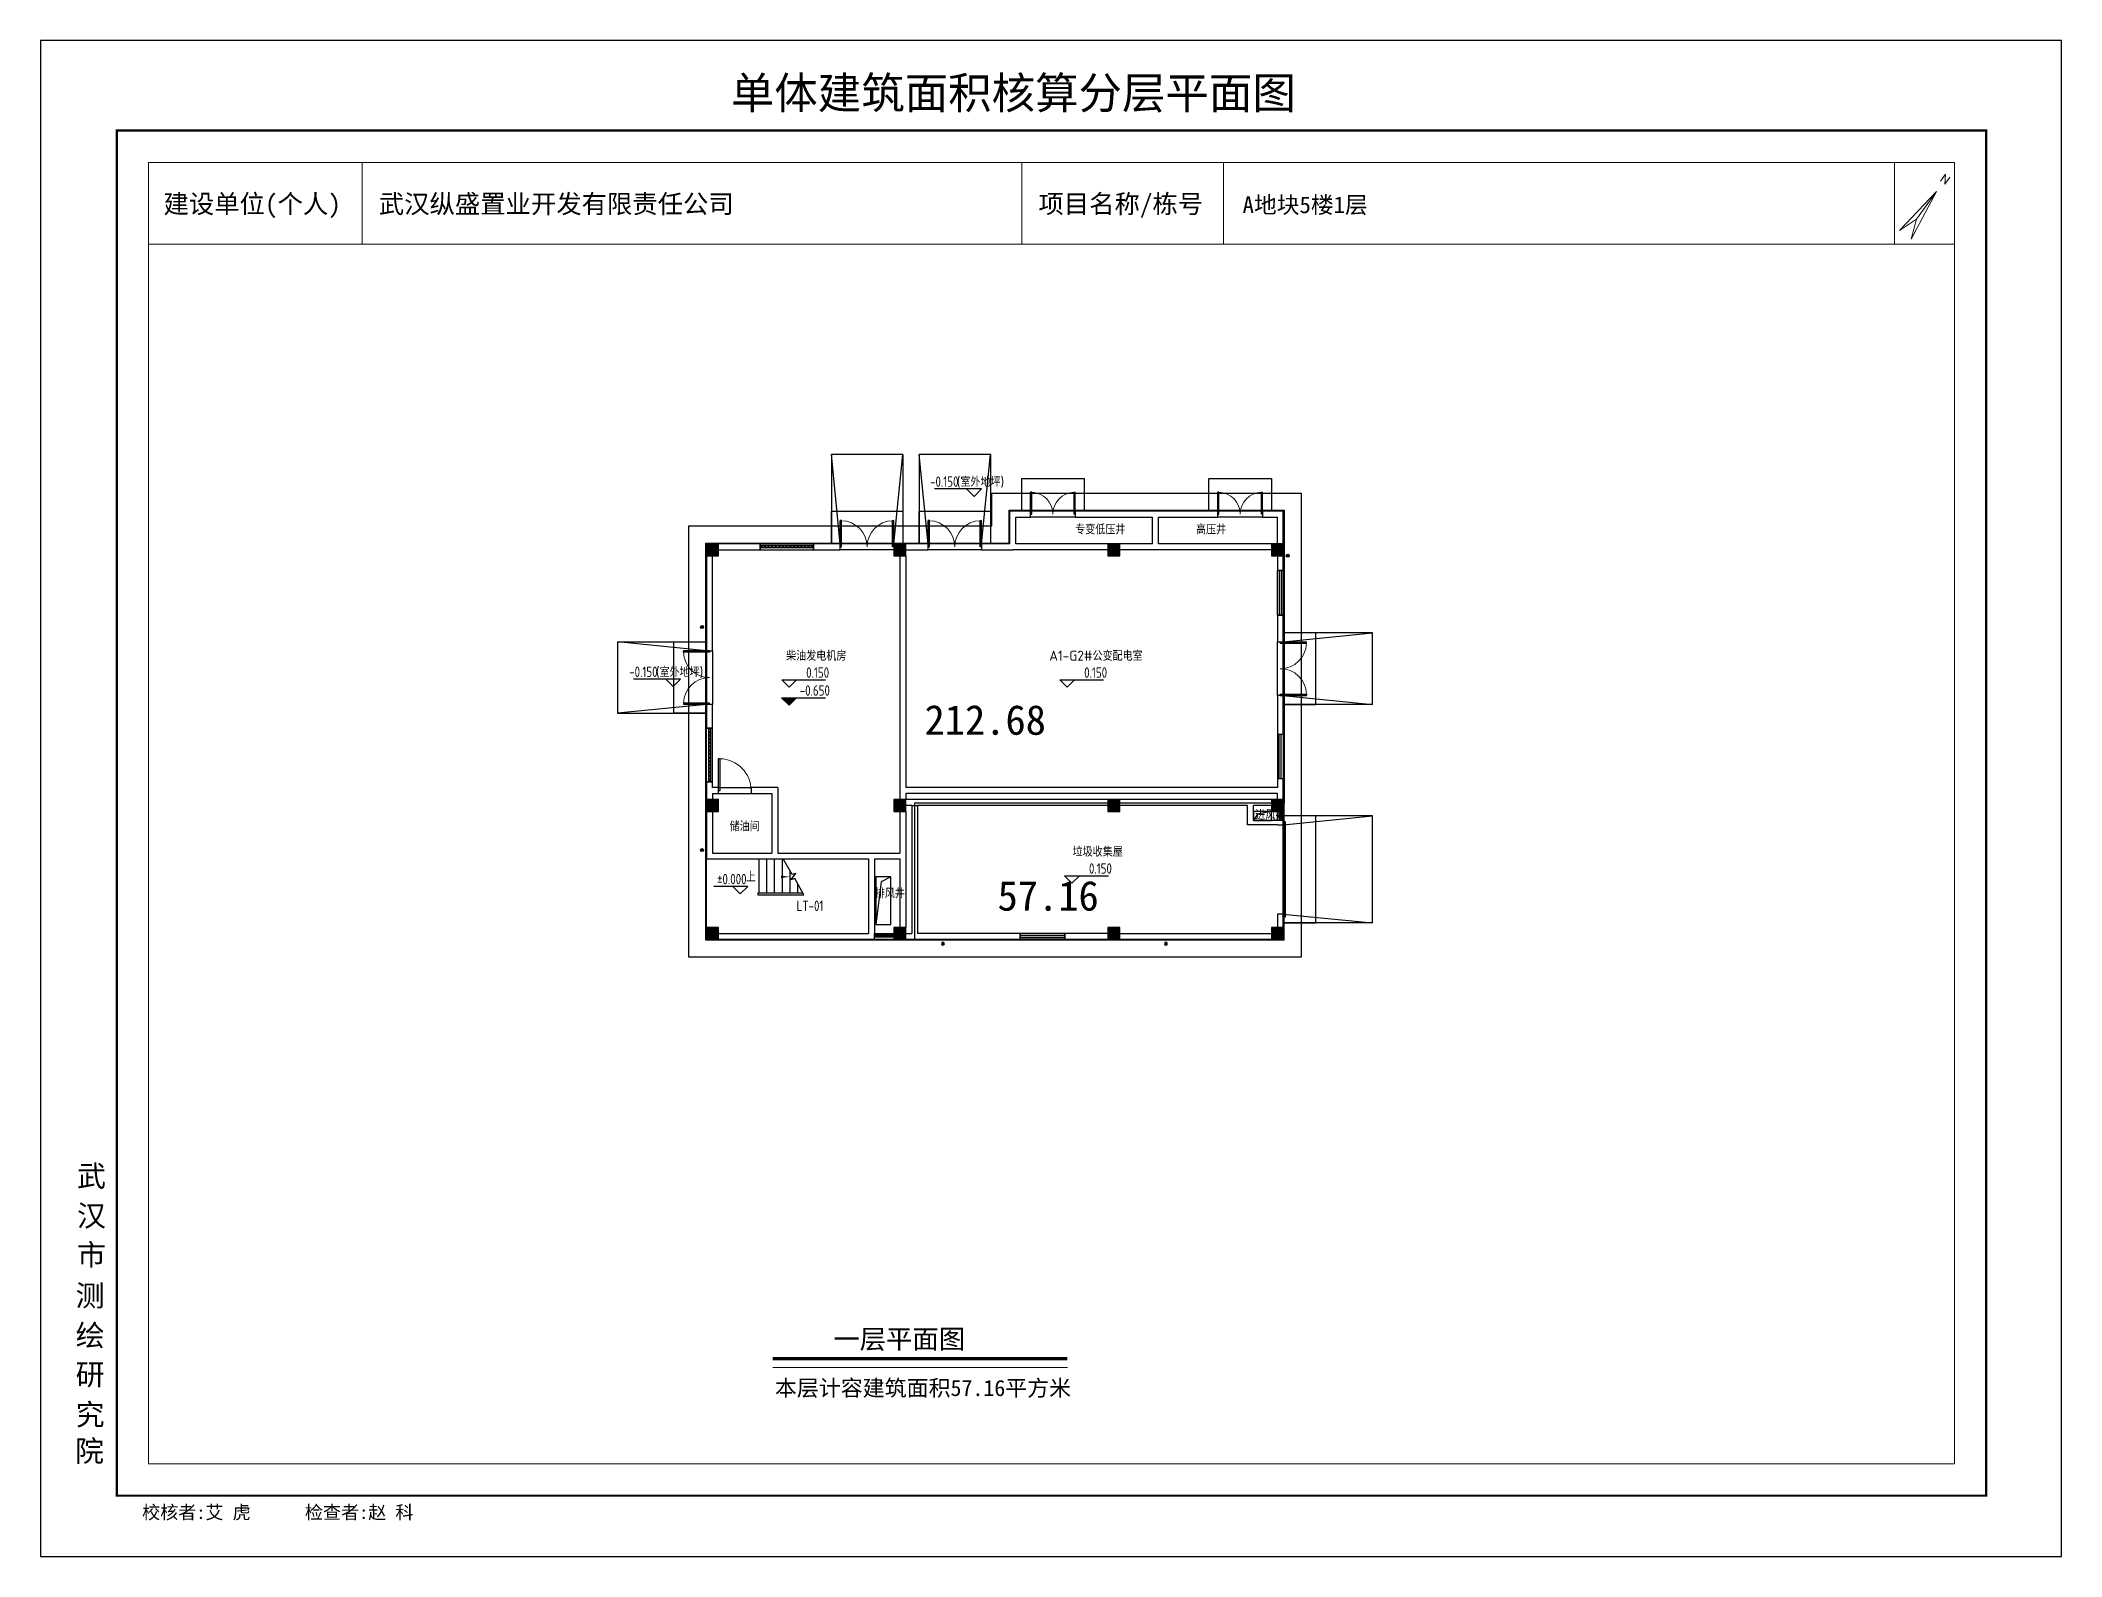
# Model space of a CAD drawing. Extents: x 512858 to 514372, y -232486 to -231710.
# Drawn here: x 514300.2 to 514368.2, y -232275 to -232224.1 of the extents above; entities that cross this region are included whole.
import ezdxf
from ezdxf.enums import TextEntityAlignment as Align

# ---------------------------------------------------------------- set-up
doc = ezdxf.new("R2010")
doc.units = 0
doc.header["$LTSCALE"] = 1000
doc.linetypes.add('__DASH', pattern=[0.35, 0.25, -0.1])
doc.linetypes.add('DASH', pattern=[0.35, 0.25, -0.1])
doc.layers.get('0').update_dxf_attribs({"color": 252})
for name, color, linetype, lineweight in [('$计容全面积-扣除', 21, 'Continuous', 0), ('图廓', 252, 'Continuous', 9), ('面积-计容-垃圾收集屋-1', 21, 'Continuous', 0)]:
    doc.layers.add(name, color=color, linetype=linetype, lineweight=lineweight)
for name, color, linetype in [('A-ANNO-100-DIM-E', 253, 'Continuous'), ('A-ANNO-100-TXT', 252, 'Continuous'), ('A-DOOR', 252, 'Continuous'), ('A-FIRE-DOOR', 252, 'Continuous'), ('A-HOLE-E', 253, 'Continuous'), ('A-METAL-E', 253, 'Continuous'), ('A-STAIR', 252, 'Continuous'), ('A-STR-CONC-H', 253, 'Continuous'), ('A-WALL-S', 252, 'Continuous'), ('A-WINDOW', 253, 'Continuous'), ('AA-屋面雨水管', 252, 'Continuous'), ('COLUMN', 252, 'Continuous'), ('DIM_SYMB', 252, 'Continuous'), ('PUB_HATCH', 252, 'Continuous'), ('楼层注记', 7, 'Continuous'), ('面积-免计容-配电房-1', 79, 'Continuous')]:
    doc.layers.add(name, color=color, linetype=linetype)
doc.layers.add('打印图框', color=252, linetype='Continuous', plot=False)
doc.styles.add('_TCH_DIM', font='TSSDENG.shx', dxfattribs={"width": 0.8, "bigfont": 'hztxt.shx'})
doc.styles.add('_TCH_SPACE', font='TSSDENG.shx', dxfattribs={"width": 0.8, "height": 5, "bigfont": 'hztxt.shx'})
doc.styles.add('dw', font='simhei.ttf')
doc.styles.add('STYLE1', font='stylu.ttf')
doc.styles.add('tkhz1', font='txt.shx', dxfattribs={"width": 0.8, "bigfont": 'hztxt.shx'})
doc.styles.add('TYDG_02', font='TSSDENG.shx', dxfattribs={"width": 0.8, "bigfont": 'hztxt.shx'})
doc.styles.add('宋体', font='simsun.ttc', dxfattribs={"width": 0.7, "height": 10})

msp = doc.modelspace()

# ---------------------------------------------------------------- texts
at = {"layer": '$计容全面积-扣除', "ltscale": 3, "style": 'dw'}
msp.add_text('57.16', height=1, dxfattribs=at).set_placement((514332.396, -232253.315))
at = {"layer": 'A-ANNO-100-DIM-E', "style": 'TYDG_02', "width": 0.8}
for s, p in [('-0.150', (514330.125, -232239.063)), ('-0.150', (514320.005, -232245.458)), ('0.150', (514325.957, -232245.484)), ('0.150', (514335.308, -232245.484)), ('-0.650', (514325.741, -232246.087)), ('0.150', (514335.469, -232252.073)), ('%%P0.000', (514322.96, -232252.428))]:
    msp.add_text(s, height=0.35, dxfattribs=at).set_placement(p)
at = {"layer": 'A-ANNO-100-DIM-E', "style": 'TYDG_02'}
for p in [(514331.025, -232239.063), (514320.905, -232245.458)]:
    msp.add_text('(室外地坪)', height=0.3376, dxfattribs=at).set_placement(p)
at = {"layer": 'A-ANNO-100-TXT'}
for s, height, style, p in [('专变低压井', 0.3376, 'TYDG_02', (514335.006, -232240.661)), ('高压井', 0.3376, 'TYDG_02', (514339.07, -232240.661)), ('柴油发电机房', 0.3376, 'TYDG_02', (514325.283, -232244.911)), ('A1-G2#公变配电室', 0.33759, 'TYDG_02', (514334.136, -232244.911)), ('进风井', 0.3376, '_TCH_SPACE', (514341.064, -232250.262)), ('储油间', 0.3376, 'TYDG_02', (514323.381, -232250.645)), ('垃圾收集屋', 0.3376, 'TYDG_02', (514334.92, -232251.5)), ('排风井', 0.3376, '_TCH_SPACE', (514328.265, -232252.897))]:
    msp.add_text(s, height=height, dxfattribs=dict(at, style=style)).set_placement(p)
at = {"layer": 'A-ANNO-100-TXT', "style": 'TYDG_02', "width": 0.8}
msp.add_text('LT-01', height=0.35, dxfattribs=at).set_placement((514325.636, -232253.327))
at = {"layer": 'DIM_SYMB', "style": '_TCH_DIM', "width": 0.75}
msp.add_text('上', height=0.354, dxfattribs=at).set_placement((514323.934, -232252.353))
at = {"layer": '图廓', "color": 0, "style": 'STYLE1'}
msp.add_text('单体建筑面积核算分层平面图', height=1.07183, dxfattribs=at).set_placement((514332.926, -232226.674), align=Align.BOTTOM_CENTER)
at = {"layer": '图廓', "color": 0, "linetype": 'ByBlock', "style": 'tkhz1'}
msp.add_text('N', height=0.286, rotation=324.38856, dxfattribs=at).set_placement((514364.353, -232228.597), align=Align.TOP_CENTER)
at = {"layer": '图廓', "color": 0, "linetype": 'ByBlock', "ltscale": 2, "style": 'tkhz1'}
msp.add_text('N', height=0.286, rotation=324.38856, dxfattribs=at).set_placement((514364.353, -232228.597), align=Align.TOP_CENTER)
at = {"layer": '图廓', "color": 0}
for s, height, style, p in [('建设单位(个人)', 0.6252, 'dw', (514304.34, -232229.86)), ('武汉纵盛置业开发有限责任公司', 0.62523, 'dw', (514311.582, -232229.86)), ('项目名称/栋号', 0.6252, 'dw', (514333.77, -232229.86)), ('A地块5楼1层', 0.5616, 'dw', (514340.637, -232229.86)), (' 校核者:艾 虎      检查者:赵 科', 0.44659, '宋体', (514303.315, -232273.771))]:
    msp.add_text(s, height=height, dxfattribs=dict(at, style=style)).set_placement(p)
at = {"layer": '图廓', "color": 0, "linetype": 'Continuous', "style": 'STYLE1'}
for s, p in [('武', (514301.429, -232262.594)), ('汉', (514301.429, -232263.932)), ('市', (514301.429, -232265.246)), ('测', (514301.385, -232266.616)), ('绘', (514301.385, -232267.955)), ('研', (514301.385, -232269.269)), ('究', (514301.385, -232270.62)), ('院', (514301.362, -232271.842))]:
    msp.add_text(s, height=0.715, dxfattribs=at).set_placement(p)
at = {"layer": '图廓', "color": 7, "style": 'dw'}
msp.add_text('本层计容建筑面积57.16平方米', height=0.54133, dxfattribs=at).set_placement((514324.906, -232269.638))
at = {"layer": '楼层注记', "style": 'dw'}
msp.add_text('一层平面图', height=0.6496, dxfattribs=at).set_placement((514326.872, -232268.046))
at = {"layer": '面积-免计容-配电房-1', "color": 1, "ltscale": 0.005, "style": 'dw'}
msp.add_text('212.68', height=1, dxfattribs=at).set_placement((514329.94, -232247.4))

# ---------------------------------------------------------------- blocks, each defined once
blk = doc.blocks.new('5新11erhgerherh')
at = {"layer": 'AA-屋面雨水管'}
blk.add_hatch(color=251, dxfattribs=at).paths.add_polyline_path([(15, 0, 1), (-15, 0, 1)])
for radius in [50, 15]:
    blk.add_circle((0, 0), radius, dxfattribs=at)
blk = doc.blocks.new('5新02$DorLib2D$00000002')
for p, q in [((-0.5, 0), (-0.5, 0.4875)), ((-0.475, 0.4875), (-0.5, 0.4875)), ((-0.475, 0), (-0.475, 0.4875)), ((0.475, 0), (0.475, 0.4875)), ((0.475, 0.4875), (0.5, 0.4875)), ((0.5, 0), (0.5, 0.4875)), ((-0.5, 0), (-0.475, 0)), ((0.5, 0), (0.475, 0))]:
    blk.add_line(p, q)
at = {"lineweight": 13}
for centre, start, end in [((-0.4875, 0), 0, 88.53072), ((0.4875, 0), 91.46928, 180)]:
    blk.add_arc(centre, 0.4875, start, end, dxfattribs=at)
blk = doc.blocks.new('5新03$DorLib2D$00000126')
at = {"color": 0, "linetype": 'Continuous'}
for p, q in [((-0.532, 0.5), (-0.532, 0.9)), ((0.532, 0.9), (0.532, 0.5))]:
    blk.add_line(p, q, dxfattribs=at)
at = {"color": 0, "linetype": 'DASH'}
for p, q in [((-0.532, 0.9), (0.532, 0.9)), ((-0.532, 0.5), (0.532, 0.5))]:
    blk.add_line(p, q, dxfattribs=at)
blk = doc.blocks.new('5新04$WINLIB2D$00000001')
at = {"color": 0}
for points in [[(-0.5, 0.5), (-0.5, -0.5)], [(-0.5, 0.5), (0.5, 0.5)], [(0.5, -0.5), (0.5, 0.5)], [(0.5, 0.167), (-0.5, 0.167)], [(0.5, -0.167), (-0.5, -0.167)], [(-0.5, -0.5), (0.5, -0.5)]]:
    blk.add_lwpolyline(points, dxfattribs=at)
blk = doc.blocks.new('5新10_FZH')
blk.add_lwpolyline([(-0.5, -0.5), (0.5, -0.5), (0.5, 0.5), (-0.5, 0.5)], close=True)
at = {"layer": 'PUB_HATCH'}
blk.add_solid([(-0.5, -0.5), (0.5, -0.5), (-0.5, 0.5), (0.5, 0.5)], dxfattribs=at)
blk = doc.blocks.new('5新05$WINLIB2D$00000039')
at = {"color": 0}
for points in [[(-0.5, 0.5), (-0.5, -0.5)], [(0.5, 0.5), (-0.5, 0.5)], [(0.5, -0.5), (0.5, 0.5)], [(-0.5, 0.167), (0.5, 0.167)], [(-0.452, -0.167), (-0.5, 0.084)], [(-0.384, -0.167), (-0.448, 0.167)], [(-0.316, -0.167), (-0.38, 0.167)], [(-0.248, -0.167), (-0.312, 0.167)], [(-0.18, -0.167), (-0.244, 0.167)], [(-0.112, -0.167), (-0.176, 0.167)], [(-0.044, -0.167), (-0.108, 0.167)], [(0.024, -0.167), (-0.04, 0.167)], [(0.092, -0.167), (0.028, 0.167)], [(0.16, -0.167), (0.096, 0.167)], [(0.228, -0.167), (0.164, 0.167)], [(0.296, -0.167), (0.232, 0.167)], [(0.364, -0.167), (0.3, 0.167)], [(0.432, -0.167), (0.368, 0.167)], [(0.5, -0.167), (0.436, 0.167)], [(-0.5, -0.167), (0.5, -0.167)], [(0.5, -0.5), (-0.5, -0.5)]]:
    blk.add_lwpolyline(points, dxfattribs=at)
blk = doc.blocks.new('5新01$DorLib2D$00000001')
for p, q in [((0.45, 0.975), (0.5, 0.975)), ((0.45, 0), (0.45, 0.975)), ((0.5, 0), (0.5, 0.975)), ((0.5, 0), (0.45, 0))]:
    blk.add_line(p, q)
at = {"lineweight": 13}
blk.add_arc((0.475, 0), 0.975, 91.46928, 180, dxfattribs=at)

# ---------------------------------------------------------------- hatches: boundary and pattern name
at = {"layer": 'A-ANNO-100-DIM-E'}
msp.add_hatch(color=256, dxfattribs=at).paths.add_polyline_path([(514325.383, -232246.407), (514325.133, -232246.157), (514325.633, -232246.157)])

# ---------------------------------------------------------------- linework, layer by layer
msp.add_line((514322.606, -232254.078), (514322.606, -232251.578))
msp.add_lwpolyline([(514329.506, -232249.778), (514329.706, -232249.778)])
for p, q in [((514331.854, -232239.133), (514330.27, -232239.133)), ((514331.604, -232239.383), (514331.354, -232239.133)), ((514331.604, -232239.383), (514331.854, -232239.133)), ((514321.734, -232245.528), (514320.151, -232245.528)), ((514321.484, -232245.778), (514321.234, -232245.528)), ((514321.484, -232245.778), (514321.734, -232245.528)), ((514325.385, -232245.804), (514325.135, -232245.554)), ((514325.135, -232245.554), (514326.611, -232245.554)), ((514325.385, -232245.804), (514325.635, -232245.554)), ((514334.736, -232245.804), (514334.486, -232245.554)), ((514334.486, -232245.554), (514335.962, -232245.554)), ((514334.736, -232245.804), (514334.986, -232245.554)), ((514325.383, -232246.407), (514325.133, -232246.157)), ((514325.133, -232246.157), (514326.605, -232246.157)), ((514325.383, -232246.407), (514325.633, -232246.157)), ((514323.992, -232252.498), (514322.85, -232252.498)), ((514323.742, -232252.748), (514323.492, -232252.498)), ((514323.742, -232252.748), (514323.992, -232252.498)), ((514334.896, -232252.393), (514334.646, -232252.143)), ((514334.646, -232252.143), (514336.123, -232252.143)), ((514334.896, -232252.393), (514335.146, -232252.143))]:
    msp.add_line(p, q, dxfattribs=at)
at = {"layer": 'A-DOOR'}
for p, q in [((514335.006, -232239.878), (514333.506, -232239.878)), ((514335.006, -232240.078), (514333.506, -232240.078)), ((514341.306, -232239.878), (514339.806, -232239.878)), ((514341.306, -232240.078), (514339.806, -232240.078))]:
    msp.add_line(p, q, dxfattribs=at)
at = {"layer": 'A-FIRE-DOOR'}
for p, q in [((514328.906, -232240.978, 0.3), (514327.106, -232240.978, 0.3)), ((514331.856, -232240.978, 0.3), (514330.056, -232240.978, 0.3)), ((514328.906, -232241.178, 0.3), (514327.106, -232241.178, 0.3)), ((514331.856, -232241.178, 0.3), (514330.056, -232241.178, 0.3)), ((514341.806, -232246.078, 0.3), (514341.806, -232244.278, 0.3)), ((514342.006, -232246.078, 0.3), (514342.006, -232244.278, 0.3)), ((514322.606, -232244.578, 0.3), (514322.606, -232246.378, 0.3)), ((514322.806, -232244.578, 0.3), (514322.806, -232246.378, 0.3)), ((514323.006, -232249.178), (514324.106, -232249.178)), ((514323.006, -232249.378), (514324.106, -232249.378))]:
    msp.add_line(p, q, dxfattribs=at)
at = {"layer": 'A-HOLE-E'}
for points in [[(514341.006, -232250.278), (514341.606, -232250.278), (514341.606, -232249.978), (514341.006, -232249.978)], [(514328.306, -232253.778), (514328.806, -232253.778), (514328.806, -232252.178), (514328.306, -232252.178)]]:
    msp.add_lwpolyline(points, close=True, dxfattribs=at)
for points in [[(514341.606, -232249.978), (514341.135, -232250.071), (514341.006, -232250.278)], [(514328.806, -232252.178), (514328.478, -232252.343), (514328.306, -232253.778)]]:
    msp.add_lwpolyline(points, dxfattribs=at)
at = {"layer": 'A-METAL-E', "linetype": '__DASH', "elevation": 0}
msp.add_lwpolyline([(514322.006, -232240.378), (514332.206, -232240.378), (514332.206, -232239.278), (514342.606, -232239.278), (514342.606, -232254.878), (514322.006, -232254.878)], close=True, dxfattribs=at)
at = {"layer": 'A-STAIR'}
for p, q in [((514329.206, -232237.978), (514326.806, -232237.978)), ((514326.806, -232237.978), (514326.806, -232240.978)), ((514327.106, -232240.978), (514326.806, -232237.978)), ((514328.906, -232240.978), (514329.206, -232237.978)), ((514329.206, -232237.978), (514329.206, -232240.978)), ((514332.156, -232237.978), (514329.756, -232237.978)), ((514329.756, -232237.978), (514329.756, -232240.978)), ((514330.056, -232240.978), (514329.756, -232237.978)), ((514331.856, -232240.978), (514332.156, -232237.978)), ((514332.156, -232237.978), (514332.156, -232240.978)), ((514328.906, -232240.978), (514326.806, -232240.978)), ((514332.156, -232240.978), (514329.756, -232240.978)), ((514319.606, -232244.278), (514319.606, -232246.678)), ((514319.606, -232244.278), (514322.606, -232244.278)), ((514322.606, -232244.578), (514319.606, -232244.278)), ((514322.606, -232244.278), (514322.606, -232246.678)), ((514345.006, -232243.978), (514342.006, -232243.978)), ((514342.006, -232246.378), (514342.006, -232243.978)), ((514342.006, -232244.278), (514345.006, -232243.978)), ((514345.006, -232246.378), (514345.006, -232243.978)), ((514322.606, -232246.378), (514319.606, -232246.678)), ((514342.006, -232246.078), (514345.006, -232246.378)), ((514345.006, -232246.378), (514342.006, -232246.378)), ((514319.606, -232246.678), (514322.606, -232246.678)), ((514345.006, -232250.128), (514342.006, -232250.128)), ((514342.006, -232253.728), (514342.006, -232250.128)), ((514342.006, -232250.428), (514345.006, -232250.128)), ((514345.006, -232253.728), (514345.006, -232250.128)), ((514324.366, -232251.578), (514325.189, -232251.578)), ((514324.366, -232251.578), (514324.366, -232252.718)), ((514324.626, -232251.578), (514324.626, -232252.718)), ((514324.886, -232251.578), (514324.886, -232252.718)), ((514325.146, -232251.578), (514325.146, -232252.718)), ((514325.491, -232252.101), (514325.189, -232251.578)), ((514325.406, -232251.953), (514325.406, -232252.718)), ((514325.44, -232252.274), (514325.613, -232252.068)), ((514325.571, -232252.239), (514325.44, -232252.274)), ((514325.613, -232252.068), (514325.491, -232252.101)), ((514325.882, -232252.778), (514325.571, -232252.239)), ((514325.666, -232252.404), (514325.666, -232252.718)), ((514324.336, -232252.718), (514325.848, -232252.718)), ((514324.336, -232252.718), (514324.336, -232252.778)), ((514324.336, -232252.778), (514325.882, -232252.778)), ((514324.366, -232252.778), (514325.882, -232252.778)), ((514342.006, -232253.428), (514345.006, -232253.728)), ((514345.006, -232253.728), (514342.006, -232253.728))]:
    msp.add_line(p, q, dxfattribs=at)
at = {"layer": 'A-STR-CONC-H', "elevation": 0}
for points in [[(514333.206, -232239.878), (514333.206, -232238.778), (514335.306, -232238.778), (514335.306, -232239.878)], [(514342.006, -232246.378), (514343.106, -232246.378), (514343.106, -232243.978), (514342.006, -232243.978)], [(514342.006, -232253.728), (514343.106, -232253.728), (514343.106, -232250.128), (514342.006, -232250.128)]]:
    msp.add_lwpolyline(points, dxfattribs=at)
at = {"layer": 'A-STR-CONC-H'}
for points in [[(514339.506, -232239.878), (514339.506, -232238.778), (514341.606, -232238.778), (514341.606, -232239.878)], [(514326.806, -232240.978), (514326.806, -232239.878), (514329.206, -232239.878), (514329.206, -232240.978)], [(514329.756, -232240.978), (514329.756, -232239.878), (514332.156, -232239.878), (514332.156, -232240.978)], [(514322.606, -232246.678), (514321.506, -232246.678), (514321.506, -232244.278), (514322.606, -232244.278)]]:
    msp.add_lwpolyline(points, dxfattribs=at)
at = {"layer": 'A-WALL-S'}
for p, q in [((514332.806, -232240.978), (514332.806, -232239.878)), ((514333.506, -232239.878), (514332.806, -232239.878)), ((514333.006, -232240.978), (514333.006, -232240.078)), ((514333.006, -232240.078), (514333.506, -232240.078)), ((514333.506, -232240.078), (514333.506, -232239.878)), ((514337.706, -232239.878), (514335.006, -232239.878)), ((514335.006, -232239.878), (514335.006, -232240.078)), ((514335.006, -232240.078), (514337.606, -232240.078)), ((514337.606, -232240.978), (514337.606, -232240.078)), ((514339.806, -232239.878), (514337.706, -232239.878)), ((514337.806, -232240.078), (514339.806, -232240.078)), ((514337.806, -232240.978), (514337.806, -232240.078)), ((514339.806, -232240.078), (514339.806, -232239.878)), ((514342.006, -232239.878), (514341.306, -232239.878)), ((514341.306, -232239.878), (514341.306, -232240.078)), ((514341.306, -232240.078), (514341.806, -232240.078)), ((514341.806, -232240.978), (514341.806, -232240.078)), ((514342.006, -232240.978), (514342.006, -232239.878)), ((514324.406, -232240.978), (514323.006, -232240.978)), ((514324.406, -232241.178), (514324.406, -232240.978)), ((514327.106, -232240.978), (514326.206, -232240.978)), ((514326.206, -232240.978), (514326.206, -232241.178)), ((514327.106, -232241.178), (514327.106, -232240.978)), ((514330.056, -232240.978), (514329.306, -232240.978)), ((514330.056, -232241.178), (514330.056, -232240.978)), ((514332.806, -232240.978), (514331.856, -232240.978)), ((514331.856, -232240.978), (514331.856, -232241.178)), ((514336.106, -232240.978), (514333.006, -232240.978)), ((514337.606, -232240.978), (514336.506, -232240.978)), ((514341.606, -232240.978), (514337.806, -232240.978)), ((514322.606, -232241.378), (514322.606, -232244.578)), ((514322.806, -232244.578), (514322.806, -232241.378)), ((514323.006, -232241.178), (514324.406, -232241.178)), ((514326.206, -232241.178), (514327.106, -232241.178)), ((514329.106, -232241.378), (514329.106, -232249.278)), ((514329.306, -232241.178), (514330.056, -232241.178)), ((514329.306, -232241.378), (514329.306, -232249.178)), ((514331.856, -232241.178), (514332.906, -232241.178)), ((514336.106, -232241.178), (514332.906, -232241.178)), ((514337.706, -232241.178), (514336.506, -232241.178)), ((514341.606, -232241.178), (514337.706, -232241.178)), ((514341.806, -232241.378), (514341.806, -232241.878)), ((514342.006, -232241.878), (514342.006, -232241.378)), ((514341.806, -232241.878), (514342.006, -232241.878)), ((514342.006, -232243.378), (514341.806, -232243.378)), ((514341.806, -232243.378), (514341.806, -232244.278)), ((514342.006, -232244.278), (514342.006, -232243.378)), ((514341.806, -232244.278), (514342.006, -232244.278)), ((514322.606, -232244.578), (514322.806, -232244.578)), ((514322.606, -232246.378), (514322.606, -232247.178)), ((514322.806, -232246.378), (514322.606, -232246.378)), ((514322.806, -232247.178), (514322.806, -232246.378)), ((514342.006, -232246.078), (514341.806, -232246.078)), ((514341.806, -232246.078), (514341.806, -232247.378)), ((514342.006, -232247.378), (514342.006, -232246.078)), ((514322.606, -232247.178), (514322.806, -232247.178)), ((514341.806, -232247.378), (514342.006, -232247.378)), ((514322.806, -232248.978), (514322.606, -232248.978)), ((514322.606, -232248.978), (514322.606, -232249.278)), ((514322.606, -232249.278), (514322.606, -232249.578)), ((514322.806, -232249.178), (514322.806, -232248.978)), ((514323.006, -232249.178), (514322.806, -232249.178)), ((514323.006, -232249.378), (514323.006, -232249.178)), ((514325.006, -232249.178), (514324.106, -232249.178)), ((514324.106, -232249.178), (514324.106, -232249.378)), ((514325.006, -232249.178), (514325.006, -232251.378)), ((514329.106, -232249.278), (514329.106, -232249.578)), ((514341.806, -232249.178), (514329.306, -232249.178)), ((514342.006, -232248.878), (514341.806, -232248.878)), ((514341.806, -232248.878), (514341.806, -232249.178)), ((514342.006, -232249.278), (514342.006, -232248.878)), ((514342.006, -232249.578), (514342.006, -232249.278)), ((514322.806, -232249.378), (514323.006, -232249.378)), ((514322.806, -232249.378), (514322.806, -232249.578)), ((514324.106, -232249.378), (514324.806, -232249.378)), ((514324.806, -232249.378), (514324.806, -232251.378)), ((514329.306, -232249.378), (514329.306, -232249.578)), ((514341.806, -232249.378), (514329.306, -232249.378)), ((514329.606, -232249.578), (514329.306, -232249.578)), ((514329.506, -232249.778), (514329.306, -232249.778)), ((514329.506, -232249.778), (514329.506, -232254.078)), ((514336.106, -232249.578), (514329.606, -232249.578)), ((514329.706, -232249.778), (514329.706, -232254.078)), ((514336.106, -232249.778), (514329.706, -232249.778)), ((514340.906, -232249.578), (514336.506, -232249.578)), ((514340.806, -232249.778), (514336.506, -232249.778)), ((514340.806, -232250.428), (514340.806, -232249.778)), ((514341.606, -232249.578), (514340.906, -232249.578)), ((514341.606, -232249.778), (514341.006, -232249.778)), ((514341.006, -232250.278), (514341.006, -232249.778)), ((514341.806, -232249.578), (514341.806, -232249.378)), ((514322.606, -232249.978), (514322.606, -232251.578)), ((514322.806, -232249.978), (514322.806, -232251.378)), ((514329.106, -232249.978), (514329.106, -232251.378)), ((514329.306, -232249.978), (514329.306, -232251.478)), ((514341.806, -232250.428), (514340.806, -232250.428)), ((514341.806, -232250.278), (514341.006, -232250.278)), ((514342.006, -232250.278), (514341.806, -232250.278)), ((514341.806, -232250.428), (514342.006, -232250.428)), ((514342.006, -232250.378), (514342.006, -232250.278)), ((514342.006, -232250.428), (514342.006, -232250.378)), ((514322.606, -232251.578), (514324.906, -232251.578)), ((514322.806, -232251.378), (514324.806, -232251.378)), ((514324.906, -232251.578), (514328.056, -232251.578)), ((514325.006, -232251.378), (514328.156, -232251.378)), ((514328.056, -232251.578), (514328.056, -232254.078)), ((514328.156, -232251.378), (514329.106, -232251.378)), ((514328.256, -232251.578), (514328.256, -232254.078)), ((514328.256, -232251.578), (514329.106, -232251.578)), ((514329.106, -232251.578), (514329.106, -232253.878)), ((514329.306, -232251.478), (514329.306, -232253.878)), ((514342.006, -232253.428), (514341.806, -232253.428)), ((514341.806, -232253.428), (514341.806, -232253.878)), ((514342.006, -232253.878), (514342.006, -232253.428)), ((514323.006, -232254.078), (514328.056, -232254.078)), ((514323.006, -232254.278), (514328.156, -232254.278)), ((514328.156, -232254.278), (514328.256, -232254.278)), ((514328.256, -232254.278), (514328.256, -232254.078)), ((514329.306, -232254.078), (514329.506, -232254.078)), ((514329.306, -232254.278), (514329.606, -232254.278)), ((514329.606, -232254.278), (514333.156, -232254.278)), ((514333.156, -232254.078), (514329.706, -232254.078)), ((514333.156, -232254.278), (514333.156, -232254.078)), ((514336.106, -232254.078), (514334.656, -232254.078)), ((514334.656, -232254.078), (514334.656, -232254.278)), ((514334.656, -232254.278), (514336.106, -232254.278)), ((514336.506, -232254.078), (514341.606, -232254.078)), ((514336.506, -232254.278), (514341.606, -232254.278))]:
    msp.add_line(p, q, dxfattribs=at)
at = {"layer": 'DIM_SYMB', "elevation": 0}
msp.add_lwpolyline([(514324.236, -232252.178, 0, 0, 0), (514325.406, -232252.178, 0, 0.08, 0), (514325.106, -232252.178, 0, 0, 0)], format="xyseb", dxfattribs=at)
at = {"layer": '图廓', "color": 0, "linetype": 'ByBlock'}
for p, q in [((514363.973, -232229.129), (514362.728, -232230.447)), ((514363.126, -232230.732), (514363.973, -232229.129)), ((514363.307, -232230.058), (514363.973, -232229.129))]:
    msp.add_line(p, q, dxfattribs=at)
at = {"layer": '图廓', "color": 0, "linetype": 'ByBlock', "ltscale": 2}
for p, q in [((514363.973, -232229.129), (514362.728, -232230.447)), ((514363.126, -232230.732), (514363.973, -232229.129)), ((514363.307, -232230.058), (514363.973, -232229.129))]:
    msp.add_line(p, q, dxfattribs=at)
at = {"layer": '图廓', "color": 0}
msp.add_line((514303.841, -232230.903), (514364.578, -232230.903), dxfattribs=at)
at = {"layer": '图廓', "color": 0, "const_width": 0.0715, "elevation": 0}
msp.add_lwpolyline([(514302.769, -232227.079), (514365.65, -232227.079), (514365.65, -232272.989), (514302.769, -232272.989)], close=True, dxfattribs=at)
at = {"layer": '图廓', "color": 0, "elevation": 0}
msp.add_lwpolyline([(514303.841, -232228.151), (514364.578, -232228.151), (514364.578, -232271.917), (514303.841, -232271.917)], close=True, dxfattribs=at)
for points in [[(514311.027, -232230.903), (514311.027, -232228.151)], [(514333.206, -232230.903), (514333.206, -232228.151)], [(514339.996, -232230.903), (514339.996, -232228.151)], [(514362.57, -232228.151), (514362.57, -232230.903)]]:
    msp.add_lwpolyline(points, dxfattribs=at)
at = {"layer": '图廓', "color": 0, "linetype": 'ByBlock', "ltscale": 2}
for points in [[(514363.307, -232230.058), (514362.728, -232230.447)], [(514363.307, -232230.058), (514363.126, -232230.732)]]:
    msp.add_lwpolyline(points, dxfattribs=at)
at = {"layer": '图廓', "color": 7, "const_width": 0.12, "elevation": 0}
msp.add_lwpolyline([(514324.834, -232268.381), (514334.745, -232268.381)], dxfattribs=at)
at = {"layer": '图廓', "color": 7, "elevation": 0}
msp.add_lwpolyline([(514324.834, -232268.674), (514334.745, -232268.674)], dxfattribs=at)
at = {"layer": '打印图框', "color": 6, "ltscale": 0.5, "elevation": 0}
msp.add_lwpolyline([(514300.2, -232275.036), (514368.185, -232275.036), (514368.185, -232224.052), (514300.2, -232224.052)], close=True, dxfattribs=at)
at = {"layer": '面积-免计容-配电房-1', "color": 1, "ltscale": 0.005}
msp.add_lwpolyline([(514322.581, -232240.953), (514332.781, -232240.953), (514332.781, -232239.853), (514342.031, -232239.853), (514342.031, -232249.703), (514329.606, -232249.703), (514329.606, -232254.303), (514322.581, -232254.303)], close=True, dxfattribs=at)
at = {"layer": '面积-计容-垃圾收集屋-1'}
msp.add_lwpolyline([(514329.606, -232249.703), (514342.031, -232249.703), (514342.031, -232254.303), (514329.606, -232254.303)], close=True, dxfattribs=at)

# ---------------------------------------------------------------- block references
at = {"layer": 'A-DOOR'}
for name, p, xscale, yscale, zscale, rotation in [('5新02$DorLib2D$00000002', (514334.256, -232239.978), -1.5, -1.5, -1.5, 180), ('5新02$DorLib2D$00000002', (514340.556, -232239.978), 1.5, -1.5, 1.5, 180), ('5新03$DorLib2D$00000126', (514341.906, -232251.928), 3, -0.2, 3, 89.99999999888236)]:
    msp.add_blockref(name, p, dxfattribs=dict(at, xscale=xscale, yscale=yscale, zscale=zscale, rotation=rotation))
at = {"layer": 'A-FIRE-DOOR', "zscale": 0.2}
for name, p, xscale, yscale, rotation in [('5新02$DorLib2D$00000002', (514328.006, -232241.078), -1.8, -1.8, 180), ('5新02$DorLib2D$00000002', (514330.956, -232241.078), -1.8, -1.8, 180), ('5新02$DorLib2D$00000002', (514341.906, -232245.178), -1.8, -1.8, 89.99999999880256), ('5新02$DorLib2D$00000002', (514322.706, -232245.478), -1.8, -1.8, 269.999999997839), ('5新01$DorLib2D$00000001', (514323.556, -232249.278), -1.1, 1.1, 359.9999999977075)]:
    msp.add_blockref(name, p, dxfattribs=dict(at, xscale=xscale, yscale=yscale, rotation=rotation))
at = {"layer": 'A-WINDOW', "yscale": 0.2}
for name, p, xscale, zscale, rotation in [('5新05$WINLIB2D$00000039', (514325.306, -232241.078), 1.8, 1.8, 180), ('5新04$WINLIB2D$00000001', (514341.906, -232242.628), 1.5, 1.5, 89.99999999880265), ('5新05$WINLIB2D$00000039', (514322.706, -232248.078), 1.8, 1.8, 269.999999997839), ('5新04$WINLIB2D$00000001', (514341.906, -232248.128), -1.5, -1.5, 89.99999999880256), ('5新05$WINLIB2D$00000039', (514341.906, -232250.128), -0.3, -0.3, 89.99999999888233)]:
    msp.add_blockref(name, p, dxfattribs=dict(at, xscale=xscale, zscale=zscale, rotation=rotation))
at = {"layer": 'A-WINDOW'}
for name, p, xscale, yscale, zscale in [('5新05$WINLIB2D$00000039', (514328.581, -232254.178), -0.65, 0.2, -0.65), ('5新04$WINLIB2D$00000001', (514333.906, -232254.178), -1.5, -0.2, -1.5)]:
    msp.add_blockref(name, p, dxfattribs=dict(at, xscale=xscale, yscale=yscale, zscale=zscale))
at = {"layer": 'AA-屋面雨水管', "yscale": 0.001, "zscale": 0.001}
for p, xscale, rotation in [((514342.156, -232241.378), 0.001, 270.0000000255244), ((514322.456, -232243.778), 0.001, 90.0000000255243), ((514322.456, -232251.278), 0.001, 90.0000000255243), ((514330.556, -232254.428), -0.001, 180), ((514338.056, -232254.428), -0.001, 180)]:
    msp.add_blockref('5新11erhgerherh', p, dxfattribs=dict(at, xscale=xscale, rotation=rotation))
at = {"layer": 'COLUMN'}
for p, xscale, yscale, zscale, rotation in [((514322.806, -232241.178), 0.4, 0.4, 0.4, 270), ((514329.106, -232241.178), 0.4, 0.4, 0.4, 270), ((514336.306, -232241.178), 0.4, 0.4, 0.4, 270), ((514341.806, -232241.178), 0.4, 0.4, 0.4, 270), ((514322.806, -232249.778), 0.4, 0.4, 0.4, 270), ((514329.106, -232249.778), 0.4, 0.4, 0.4, 270), ((514336.306, -232249.778), 0.3999999999979045, 0.3999999999979045, 0.3999999999979045, 270.0000000001667), ((514341.806, -232249.778), 0.4000000000102445, 0.4, 0.4, 270.0000000005336), ((514322.806, -232254.078), 0.4, 0.4, 0.4, 270), ((514329.106, -232254.078), 0.4, 0.4, 0.4, 270), ((514336.306, -232254.078), 0.4, 0.4, 0.4, 270), ((514341.806, -232254.078), 0.4, 0.4, 0.4, 270)]:
    msp.add_blockref('5新10_FZH', p, dxfattribs=dict(at, xscale=xscale, yscale=yscale, zscale=zscale, rotation=rotation))

msp.set_redraw_order([(e.dxf.handle, doc.entitydb.next_handle()) for e in msp.query("TEXT MTEXT ATTDEF DIMENSION ARC_DIMENSION")])  # texts and dimensions are drawn at this point

doc.saveas('drawing.dxf')
